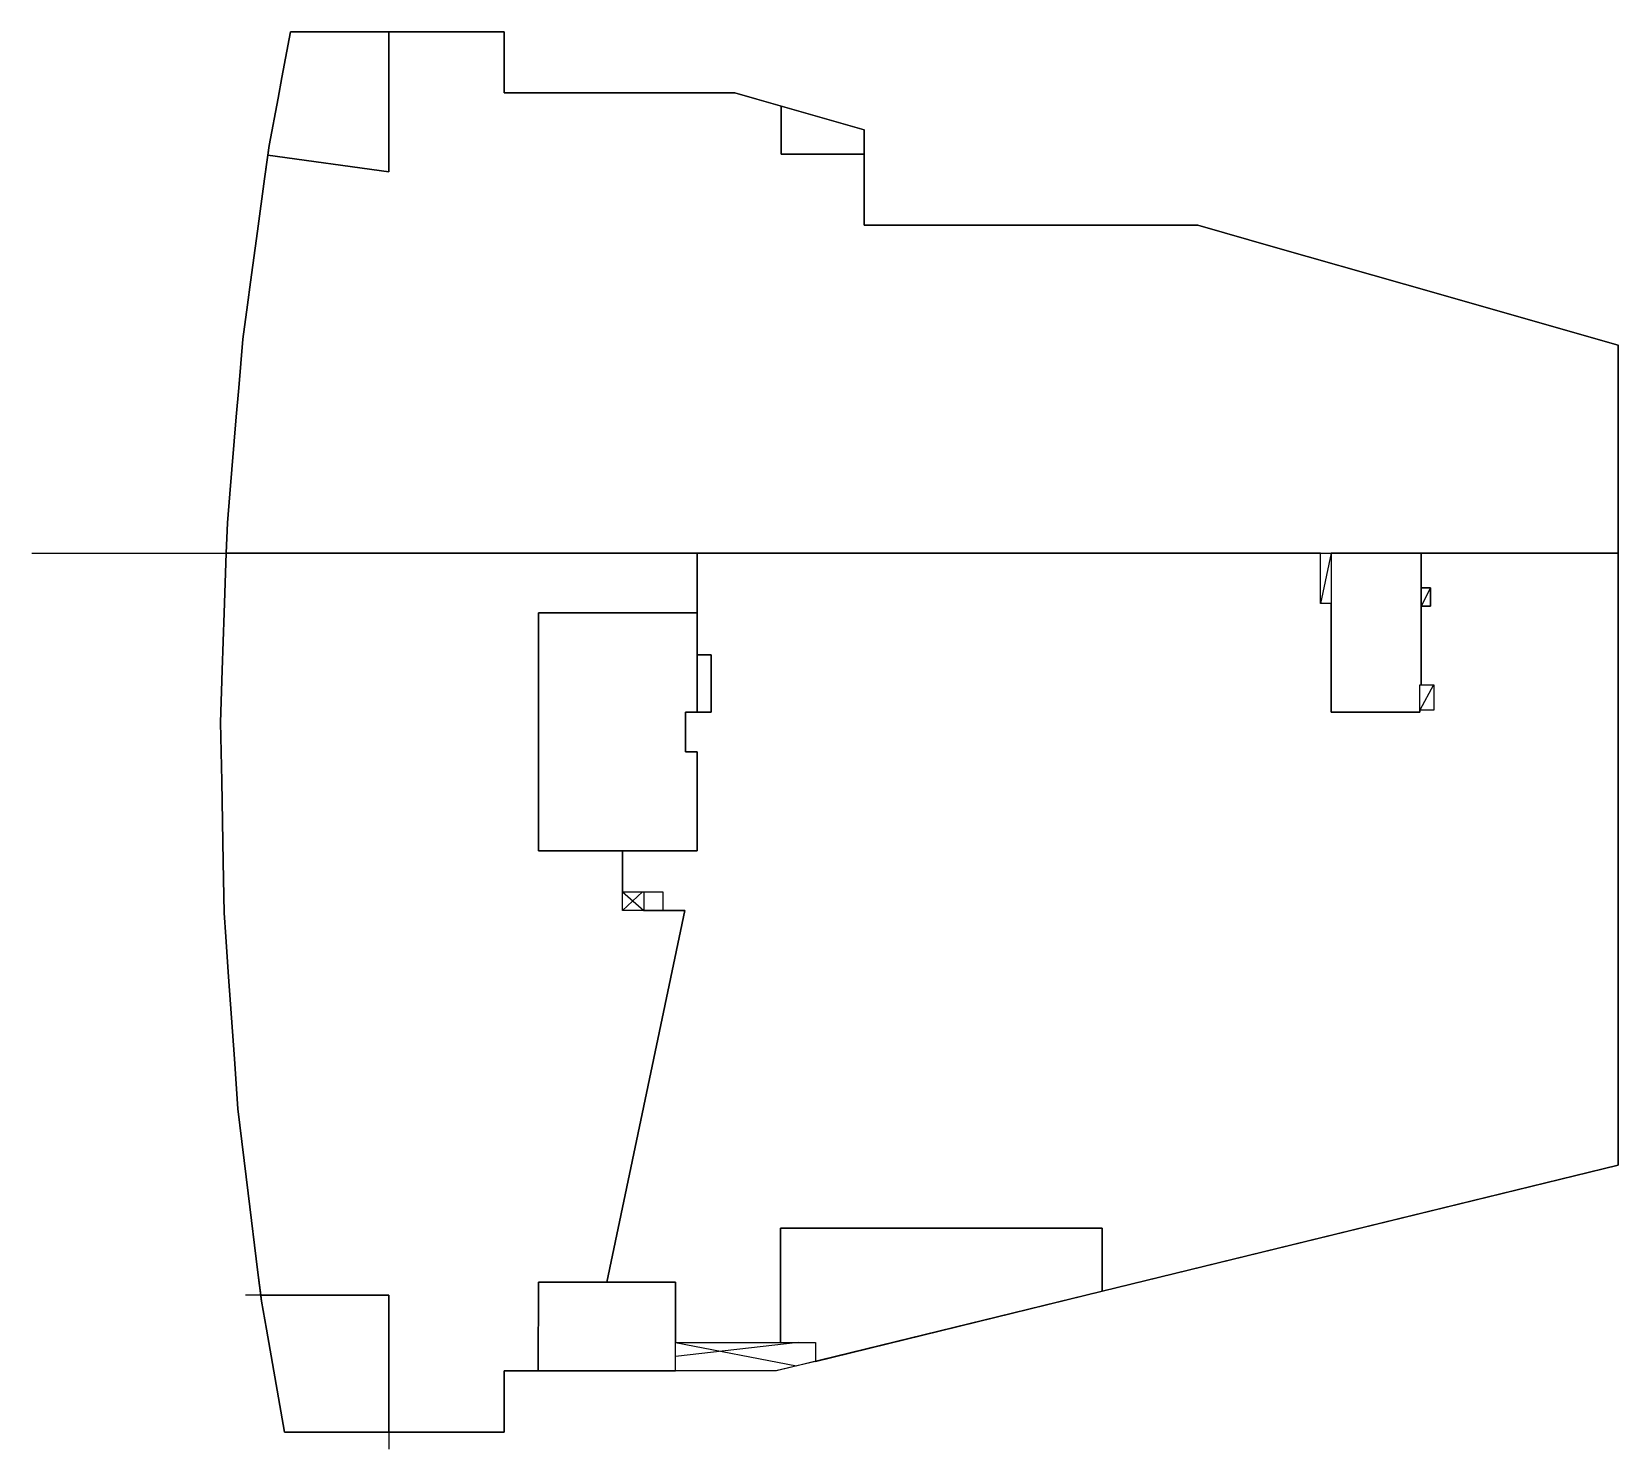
# Model space of a CAD drawing. Header units: inches. Extents: x -189245 to 740841, y -215444 to 469401.
# Drawn here: x 65545 to 125492, y 207207 to 260783 of the extents above; entities that cross this region are included whole.
import ezdxf

# ---------------------------------------------------------------- set-up
doc = ezdxf.new("R2010")
doc.units = ezdxf.units.IN
doc.header["$LTSCALE"] = 10
doc.header["$MEASUREMENT"] = 0
doc.layers.add('DEFPOINT', color=7, linetype='Continuous', plot=False)

msp = doc.modelspace()

# ---------------------------------------------------------------- linework, layer by layer
at = {"layer": 'DEFPOINT'}
for p, q in [((65544.70932, 241070.79852), (125492.36797, 241070.79852)), ((90692.36797, 238820.79852), (90692.36797, 241070.79852)), ((114642.30547, 241070.79852), (114242.30547, 239178.13869)), ((118392.30545, 239770.33183), (118042.30812, 239076.05283)), ((118504.86797, 236096.2165), (117992.36797, 235145.79852)), ((88627.94117, 228270.33183), (87869.59126, 227570.79852)), ((87869.59126, 228270.33183), (88667.36797, 227570.73619)), ((87869.59126, 228270.33183), (89386.29108, 228270.33183)), ((89386.29108, 228270.33183), (89386.29108, 227570.33183)), ((90221.21965, 227570.33183), (87279.86797, 213520.79852)), ((74886.26241, 213027.99494), (73622.01173, 213027.99494)), ((89867.36797, 211245.79852), (94435.37209, 210354.89499)), ((94502.05463, 211245.79852), (89867.36797, 210708.29852)), ((79036.46424, 208561.37992), (79036.46424, 207206.91764))]:
    msp.add_line(p, q, dxfattribs=at)
for points in [[(125492.36797, 248933.8043), (125492.36797, 217938.81137), (93681.47621, 210170.79852), (83392.36797, 210170.79851), (83392.36797, 207858.26521), (75090.87594, 207858.26521), (74410.43773, 211747.18349), (74225.75135, 212802.72448), (74093.60018, 213882.98519), (73726.12455, 216886.88939), (73336.7221, 220070.03297), (73202.86804, 221964.67549), (72983.94176, 225063.47627), (72876.78384, 226580.24738), (72818.76259, 227476.04088), (72781.28901, 229413.90146), (72722.47282, 232455.44621), (72679.58223, 234673.43483), (72743.70739, 236649.2953), (72814.18199, 238820.79852), (72887.20415, 241070.79852), (72937.62633, 242216.85305), (73030.49878, 243320.79852), (73274.76292, 246224.28915), (73367.00978, 247320.79852), (73521.65768, 249159.04925), (73694.41908, 250463.00099), (73811.04088, 251320.79852), (74072.47138, 253243.71888), (74342.74041, 255220.79852), (74512.66915, 256481.54027), (74850.37939, 258270.16015), (74997.35442, 259048.58625), (75324.89263, 260783.33183), (83392.36797, 260783.33183), (83392.36797, 258470.79852), (92109.73596, 258470.79852), (96992.39924, 257075.8836), (96992.39924, 253470.79849), (109611.38869, 253470.79849), (112545.68778, 252632.50649), (117420.82488, 251239.7417), (125492.36797, 248933.8043)], [(125492.36797, 248933.8043), (117420.82488, 251239.7417), (112545.68778, 252632.50649), (109611.38869, 253470.79849), (96992.39924, 253470.79849), (96992.39924, 256156.77481), (93861.91153, 256156.77481), (93861.91153, 257970.2242), (92109.73596, 258470.79852), (83392.36797, 258470.79852), (83392.36797, 260783.33183), (79036.46424, 260783.33183), (79036.46424, 255487.87447), (74462.91959, 256112.43646), (74342.74041, 255220.79852), (74072.47138, 253243.71888), (73811.04088, 251320.79852), (73694.41908, 250463.00099), (73521.65768, 249159.04925), (73367.00978, 247320.79852), (73274.76292, 246224.28915), (73030.49878, 243320.79852), (72937.62633, 242216.85305), (72887.20415, 241070.79852), (72814.18199, 238820.79852), (72743.70739, 236649.2953), (72679.58223, 234673.43483), (72722.47282, 232455.44621), (72781.28901, 229413.90146), (72818.76259, 227476.04088), (72876.78384, 226580.24738), (72983.94176, 225063.47627), (73202.86804, 221964.67549), (73336.7221, 220070.03297), (73726.12455, 216886.88939), (74093.60018, 213882.98519), (74198.19342, 213027.99494), (79036.46424, 213027.99494), (79036.46424, 207858.26521), (83392.36797, 207858.26521), (83392.36797, 210170.79851), (84686.52792, 210170.79851), (84692.36797, 213520.79852), (89867.36797, 213520.79852), (89867.36797, 211245.79852), (93842.78691, 211245.79852), (93842.78691, 215563.60179), (105992.50999, 215563.60179), (105992.50999, 213177.07289), (125492.36797, 217938.81137)], [(125492.36797, 248933.8043), (117420.82488, 251239.7417), (112545.68778, 252632.50649), (109611.38869, 253470.79849), (96992.39924, 253470.79849), (96992.39924, 256156.77481), (93861.91153, 256156.77481), (93861.91153, 257970.2242), (92109.73596, 258470.79852), (83392.36797, 258470.79852), (83392.36797, 260783.33183), (79036.46424, 260783.33183), (79036.46424, 255487.87447), (74462.91959, 256112.43646), (74342.74041, 255220.79852), (74072.47138, 253243.71888), (73811.04088, 251320.79852), (73694.41908, 250463.00099), (73521.65768, 249159.04925), (73367.00978, 247320.79852), (73274.76292, 246224.28915), (73030.49878, 243320.79852), (72937.62633, 242216.85305), (72887.20415, 241070.79852), (125492.36797, 241070.79852)], [(79036.46424, 260783.33183), (75324.89263, 260783.33183), (74997.35442, 259048.58625), (74850.37939, 258270.16015), (74512.66915, 256481.54027), (74462.91959, 256112.43646), (79036.46424, 255487.87447)], [(96992.39924, 257075.8836), (93861.91153, 257970.2242), (93861.91153, 256156.77481), (96992.39924, 256156.77481)], [(90221.21965, 227570.33183), (87869.59126, 227570.33183), (87869.59126, 229820.79852), (84692.36797, 229820.79852), (84692.36797, 238820.33183), (90692.36797, 238820.79852), (90692.36797, 241070.79852), (72887.20415, 241070.79852), (72814.18199, 238820.79852), (72743.70739, 236649.2953), (72679.58223, 234673.43483), (72722.47282, 232455.44621), (72781.28901, 229413.90146), (72818.76259, 227476.04088), (72876.78384, 226580.24738), (72983.94176, 225063.47627), (73202.86804, 221964.67549), (73336.7221, 220070.03297), (73726.12455, 216886.88939), (74093.60018, 213882.98519), (74198.19342, 213027.99494), (79036.46424, 213027.99494), (79036.46424, 207858.26521), (83392.36797, 207858.26521), (83392.36797, 210170.79851), (84686.52792, 210170.79851), (84692.36797, 213520.79852), (87279.86797, 213520.79852), (90221.21965, 227570.33183)], [(114242.30547, 241070.79852), (114642.30547, 241070.79852), (114642.30547, 239178.13869), (114242.30547, 239178.13869)], [(114242.30547, 241070.79852), (114642.30547, 241070.79852), (118042.30812, 241070.79852), (118042.30812, 239770.33183), (118392.30545, 239770.33183), (118392.30545, 239076.05283), (118042.30812, 239076.05283), (118042.30547, 236096.2165), (118517.36795, 236096.2165), (118517.36795, 235145.79852), (117992.36797, 235145.79852), (117992.36797, 235070.33183), (114642.30547, 235070.33183), (114642.30547, 239178.13869), (114242.30547, 239178.13869)], [(118042.30812, 239076.05283), (118042.30812, 239770.33183), (118042.30812, 241070.79852), (114642.30547, 241070.79852), (114642.30547, 239178.13869), (114642.30547, 235070.33183), (117992.36797, 235070.33183), (117992.36797, 235145.79852), (117992.36797, 236096.2165), (118042.30547, 236096.2165)], [(118392.30545, 239770.33183), (118042.30812, 239770.33183), (118042.30812, 239076.05283), (118392.30545, 239076.05283)], [(90242.36797, 235070.79852), (90692.36797, 235070.79852), (90692.36797, 237226.79852), (90692.36797, 238820.79852), (84692.36797, 238820.33183), (84692.36797, 229820.79852), (89867.36797, 229820.79852), (89867.36797, 229820.79852), (90692.36797, 229820.79852), (90692.36797, 233570.79852), (90242.36797, 233570.79852)], [(84692.36797, 238820.33183), (90692.36797, 238820.79852), (90692.36797, 237226.79852), (91217.36797, 237226.79852), (91217.36797, 235070.79852), (90692.36797, 235070.79852), (90242.36797, 235070.79852), (90242.36797, 233570.79852), (90692.36797, 233570.79852), (90692.36797, 229820.79852), (89867.36797, 229820.79852), (89867.36797, 229820.79852), (84692.36797, 229820.79852)], [(91217.36797, 237226.79852), (90692.36797, 237226.79852), (90692.36797, 235070.79852), (91217.36797, 235070.79852)], [(118517.36795, 235145.79852), (117992.36797, 235145.79852), (117992.36797, 236096.2165), (118517.36795, 236096.2165)], [(87869.59126, 228270.33183), (88667.36797, 228270.33183), (89386.29108, 228270.33183), (89386.29108, 227570.33183), (87869.08533, 227570.33183), (87869.59126, 227570.79852)], [(87869.59126, 228270.33183), (88667.36797, 228270.33183), (88667.36797, 227570.33183), (87869.59126, 227570.33183)], [(105992.50999, 215563.60179), (93842.78691, 215563.60179), (93842.78691, 211245.79852), (95161.32235, 211245.79852), (95154.19973, 210530.42802), (105992.50999, 213177.07289)], [(89867.36797, 213520.79852), (84692.36797, 213520.79852), (84686.52792, 210170.79851), (89867.36666, 210170.79852), (89867.36797, 210170.79852), (89867.36797, 211245.79852)], [(79036.46424, 213027.99494), (74198.19342, 213027.99494), (74225.75135, 212802.72448), (74410.43773, 211747.18349), (75090.87594, 207858.26521), (79036.46424, 207858.26521)]]:
    msp.add_lwpolyline(points, close=True, dxfattribs=at)
for points in [[(90221.21965, 227570.33183), (87279.86797, 213520.79852), (89867.36797, 213520.79852), (89867.36797, 211245.79852), (93842.78691, 211245.79852), (93842.78691, 215563.60179), (105992.50999, 215563.60179), (105992.50999, 213177.07289), (125492.36797, 217938.81137), (125492.36797, 241070.79852), (118042.30812, 241070.79852), (118042.30812, 239770.33183), (118392.30545, 239770.33183), (118392.30545, 239076.05283), (118042.30812, 239076.05283), (118042.30547, 236096.2165), (118517.36795, 236096.2165), (118517.36795, 235145.79852), (117992.36797, 235145.79852), (117992.36797, 235070.33183), (114642.30547, 235070.33183), (114642.30547, 239178.13869), (114242.30547, 239178.13869), (114242.30547, 241070.79852), (90692.36797, 241070.79852), (90692.36797, 238820.79852), (90692.36797, 237226.79852), (91217.36797, 237226.79852), (91217.36797, 235070.79852), (90692.36797, 235070.79852), (90242.36797, 235070.79852), (90242.36797, 233570.79852), (90692.36797, 233570.79852), (90692.36797, 229820.79852), (87869.59126, 229820.79852), (87869.59126, 228270.33183), (88667.36797, 228270.33183), (88667.36797, 227570.33183), (90221.21965, 227570.33183)], [(90692.36797, 229820.79852), (89867.36797, 229820.79852), (89867.36797, 229820.79852)], [(95161.32235, 211245.79852), (95154.19973, 210530.42802), (93716.54446, 210179.36196), (89867.36797, 210170.79852), (89867.36797, 211245.79852), (95161.32235, 211245.79852)]]:
    msp.add_lwpolyline(points, dxfattribs=at)
at = {"layer": 'DEFPOINT', "ltscale": 2}
msp.add_lwpolyline([(87869.59126, 228270.33183), (89386.29108, 228270.33183), (89386.29108, 227570.33183), (87869.59126, 227570.33183)], close=True, dxfattribs=at)

doc.saveas('drawing.dxf')
